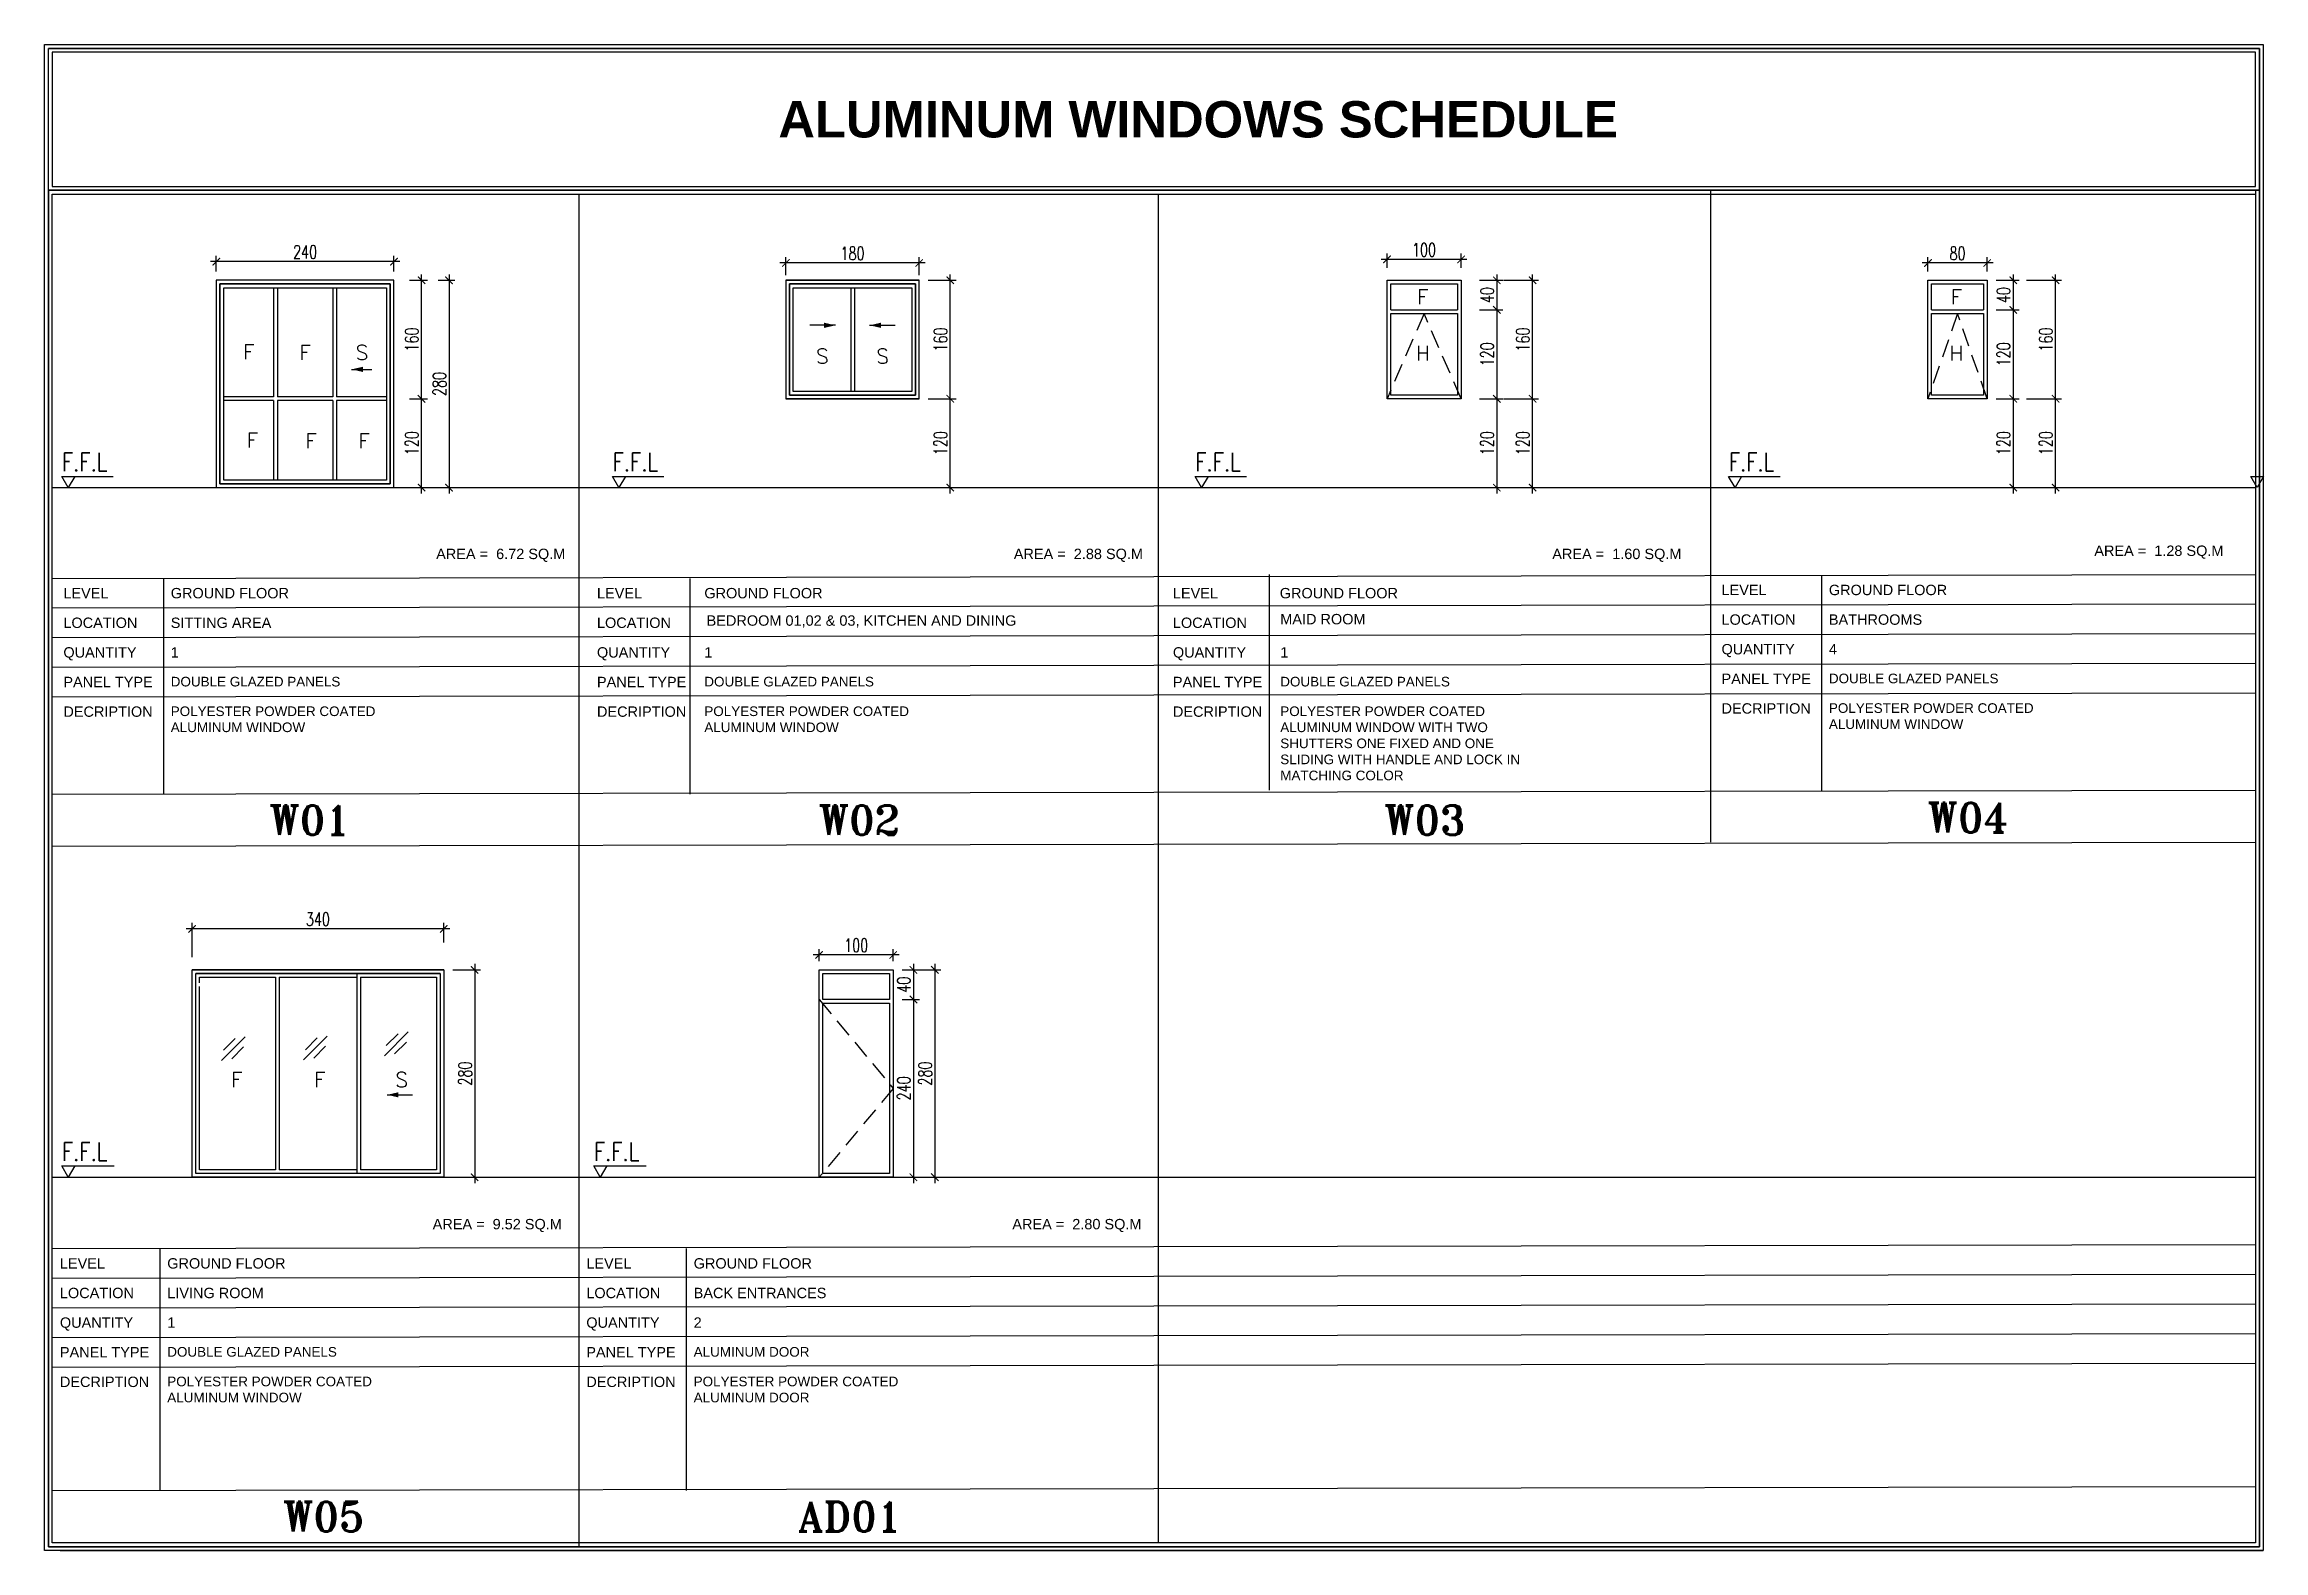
# Model space of a CAD drawing. Header units: centimetres. Extents: x -10126 to 3518, y -12053 to -9298.
# Drawn here: x -10126 to -7128, y -11332 to -9298 of the extents above; entities that cross this region are included whole.
import ezdxf
from ezdxf.enums import TextEntityAlignment as Align

# ---------------------------------------------------------------- set-up
doc = ezdxf.new("R2010")
doc.units = ezdxf.units.CM
doc.header["$LTSCALE"] = 100
doc.header["$MEASUREMENT"] = 0
doc.header["$PDMODE"] = 1
doc.linetypes.add('HIDDEN', pattern=[0.375, 0.25, -0.125])
for name, color, linetype in [('ARROW INDICATOR', 4, 'Continuous'), ('DIM IN', 1, 'Continuous'), ('HATCH', 8, 'Continuous'), ('KERBSTONE', 11, 'Continuous'), ('LEVEL', 2, 'Continuous'), ('SCHEDULE LINES-01', 2, 'Continuous'), ('SCHEDULE LINES-02', 8, 'Continuous'), ('SCHEDULE LINES-03', 3, 'Continuous'), ('TEXT', 3, 'Continuous'), ('TEXT 2', 7, 'Continuous'), ('WALL-01', 7, 'Continuous'), ('WALL-03', 2, 'Continuous'), ('WINDOW', 1, 'Continuous'), ('WINDOWS', 1, 'Continuous')]:
    doc.layers.add(name, color=color, linetype=linetype)
doc.layers.get('0').freeze()
doc.styles.add('$0$ROMANS', font='romans')
doc.styles.add('20', font='romans.shx', dxfattribs={"width": 0.7})
doc.styles.add('ART', font='arial.ttf')
doc.styles.add('ROMANT', font='romant', dxfattribs={"width": 0.75, "height": 12})
doc.styles.add('S2', font='ROMANS.shx', dxfattribs={"width": 0.85, "height": 7.5})
doc.styles.add('WMF-Arial0', font='arialbd.ttf')
doc.dimstyles.new('100', dxfattribs={"dimtxt": 18, "dimasz": 10, "dimexe": 8, "dimexo": 12, "dimgap": 4, "dimtad": 1, "dimdec": 0, "dimzin": 0, "dimdsep": 46, "dimtxsty": '20', "dimblk": 'ARCHTICK', "dimcen": 30, "dimdle": 8, "dimclrd": 1, "dimclre": 1, "dimclrt": 2, "dimadec": 0, "dimazin": 0, "dimtfac": 1, "dimtdec": 0, "dimtmove": 2, "dimatfit": 3, "dimldrblk": 'OBLIQUE', "dimfxl": 100, "dimtolj": 1, "dimtzin": 0, "dimarcsym": 0})

msp = doc.modelspace()

# ---------------------------------------------------------------- texts
at = {"layer": 'HATCH', "attachment_point": 1, "style": 'ART'}
for s, width, heights, insert, char_height in [('AREA =  6.72 SQ.M', 197.044, [0], (-9596.7, -9978.6, 0), 14), ('AREA =  2.88 SQ.M', 197.044, [0], (-8816.5, -9978.6, 0), 14), ('AREA =  1.60 SQ.M', 197.044, [0], (-8089.2, -9978.6), 14), ('AREA =  1.28 SQ.M', 197.044, [0], (-7357.1, -9974.3, 0), 14), ('LEVEL', 135, [0], (-10100.2, -10031.6, 0), 14), ('GROUND FLOOR', 336.827, [0], (-9955.2, -10031.6, 0), 14), ('LEVEL', 135, [0], (-9379.5, -10031.6, 0), 14), ('GROUND FLOOR', 336.827, [0], (-9234.5, -10031.6, 0), 14), ('LEVEL', 135, [0], (-8601.6, -10031.6), 14), ('GROUND FLOOR', 336.827, [0], (-8457.3, -10031.6, 0), 14), ('LEVEL', 135, [0], (-7860.6, -10027.3, 0), 14), ('GROUND FLOOR', 336.827, [0], (-7715.6, -10027.3, 0), 14), ('LOCATION', 135, [0], (-10100.2, -10071.6, 0), 14), ('SITTING AREA', 336.827, [0], (-9955.2, -10071.6, 0), 14), ('LOCATION', 135, [0], (-9379.5, -10071.6, 0), 14), ('BEDROOM 01,02 & 03, KITCHEN AND DINING ', 440.574, [0], (-9231.4, -10068.6, 0), 14), ('LOCATION', 135, [0], (-8601.6, -10071.6), 14), ('MAID ROOM', 336.827, [0], (-8456.6, -10066.7, 0), 14), ('LOCATION', 135, [0], (-7860.6, -10067.3, 0), 14), ('BATHROOMS', 336.827, [0], (-7715.6, -10067.3, 0), 14), ('QUANTITY', 135, [0], (-10100.2, -10111.6, 0), 14), ('1', 336.827, [0], (-9955.2, -10111.6, 0), 14), ('QUANTITY', 135, [0], (-9379.5, -10111.6, 0), 14), ('1', 336.827, [0], (-9234.5, -10111.6, 0), 14), ('QUANTITY', 135, [0], (-8601.6, -10111.6), 14), ('1', 336.827, [0], (-8456.6, -10111.6, 0), 14), ('QUANTITY', 135, [0], (-7860.6, -10107.3, 0), 14), ('4', 336.827, [0], (-7715.6, -10107.3, 0), 14), ('PANEL TYPE', 135, [0], (-10100.2, -10151.6, 0), 14), ('DOUBLE GLAZED PANELS', 336.827, [0], (-9955.2, -10151.6, 0), 13), ('PANEL TYPE', 135, [0], (-9379.5, -10151.6, 0), 14), ('DOUBLE GLAZED PANELS', 336.827, [0], (-9234.5, -10151.6, 0), 13), ('PANEL TYPE', 135, [0], (-8601.6, -10151.6, 0), 14), ('DOUBLE GLAZED PANELS', 336.827, [0], (-8456.6, -10151.6, 0), 13), ('PANEL TYPE', 135, [0], (-7860.6, -10147.3, 0), 14), ('DOUBLE GLAZED PANELS', 336.827, [0], (-7715.6, -10147.3, 0), 13), ('DECRIPTION', 135, [0], (-7860.6, -10187.3, 0), 14), ('POLYESTER POWDER COATED  ALUMINUM WINDOW', 336.827, [153.8], (-7715.6, -10187.3, 0), 13), ('DECRIPTION', 135, [0], (-10100.2, -10191.6, 0), 14), ('POLYESTER POWDER COATED  ALUMINUM WINDOW', 336.827, [153.8], (-9955.2, -10191.6, 0), 13), ('DECRIPTION', 135, [0], (-9379.5, -10191.6, 0), 14), ('POLYESTER POWDER COATED  ALUMINUM WINDOW', 336.827, [153.8], (-9234.5, -10191.6, 0), 13), ('DECRIPTION', 135, [0], (-8601.6, -10191.6, 0), 14), ('POLYESTER POWDER COATED ALUMINUM WINDOW WITH TWO SHUTTERS ONE FIXED AND ONE SLIDING WITH HANDLE AND LOCK IN MATCHING COLOR', 336.827, [153.8], (-8456.6, -10191.6, 0), 13), ('AREA =  9.52 SQ.M', 197.044, [0], (-9601.4, -10883.7, 0), 14), ('AREA =  2.80 SQ.M', 197.044, [0], (-8818.5, -10883.7, 0), 14), ('LEVEL', 135, [0], (-10104.9, -10936.7, 0), 14), ('GROUND FLOOR', 336.827, [0], (-9959.9, -10936.7, 0), 14), ('LEVEL', 135, [0], (-9393.9, -10936.7, 0), 14), ('GROUND FLOOR', 336.827, [0], (-9248.9, -10936.7, 0), 14), ('LOCATION', 135, [0], (-10104.9, -10976.7, 0), 14), ('LIVING ROOM', 336.827, [0], (-9959.9, -10976.7, 0), 14), ('LOCATION', 135, [0], (-9393.9, -10976.7, 0), 14), ('BACK ENTRANCES', 336.827, [0], (-9248.9, -10976.7, 0), 14), ('QUANTITY', 135, [0], (-10104.9, -11016.7, 0), 14), ('1', 336.827, [0], (-9959.9, -11016.7, 0), 14), ('QUANTITY', 135, [0], (-9393.9, -11016.7, 0), 14), ('2', 336.827, [0], (-9248.9, -11016.7, 0), 14), ('PANEL TYPE', 135, [0], (-10104.9, -11056.7, 0), 14), ('DOUBLE GLAZED PANELS', 336.827, [0], (-9959.9, -11056.7, 0), 13), ('PANEL TYPE', 135, [0], (-9393.9, -11056.7, 0), 14), ('ALUMINUM DOOR ', 336.827, [0], (-9248.9, -11056.7, 0), 13), ('DECRIPTION', 135, [0], (-10104.9, -11096.7, 0), 14), ('POLYESTER POWDER COATED  ALUMINUM WINDOW', 336.827, [153.8], (-9959.9, -11096.7, 0), 13), ('DECRIPTION', 135, [0], (-9393.9, -11096.7, 0), 14), ('POLYESTER POWDER COATED  ALUMINUM DOOR', 336.827, [153.8], (-9248.9, -11096.7, 0), 13)]:
    msp.add_mtext_dynamic_manual_height_columns(s, width=width, gutter_width=100, heights=heights, dxfattribs=dict(at, insert=insert, char_height=char_height))
at = {"layer": 'LEVEL', "style": 'S2', "width": 0.8}
for p in [(-10102.1, -9873.8, 0), (-10102.1, -9873.8, 0), (-9358.3, -9873.8, 0), (-9358.3, -9873.8, 0), (-8571.3, -9873.8, 0), (-8571.3, -9873.8, 0), (-7850.7, -9873.8, 0), (-7850.7, -9873.8, 0), (-10102.1, -10805.1, 0), (-10102.1, -10805.1, 0), (-9383.6, -10805.1, 0), (-9383.6, -10805.1, 0)]:
    msp.add_text('F.F.L', height=24.5, dxfattribs=at).set_placement(p)
at = {"layer": 'TEXT', "linetype": 'Continuous', "style": 'WMF-Arial0'}
msp.add_text('ALUMINUM WINDOWS SCHEDULE', height=49.035, dxfattribs=at).set_placement((-8567.6, -9398.7, 0), align=Align.MIDDLE)
at = {"layer": 'TEXT', "extrusion": (-5.07189e-09, -4.35259e-09, 1), "char_height": 20, "width": 20, "attachment_point": 2, "text_direction": (1, 0, 0), "style": '$0$ROMANS'}
for s, insert in [('F', (-8264.1, -9628.5, 0)), ('H', (-8264.1, -9704.5, 0))]:
    msp.add_mtext(s, dxfattribs=dict(at, insert=insert))
at = {"layer": 'TEXT', "extrusion": (5.07189e-09, -4.35259e-09, 1), "char_height": 20, "width": 20, "attachment_point": 2, "text_direction": (1, 0, 0), "style": '$0$ROMANS'}
for s, insert in [('F', (-9866, -10685.6, 0)), ('F', (-9753.9, -10685.6, 0)), ('S', (-9643.4, -10685.6, 0))]:
    msp.add_mtext(s, dxfattribs=dict(at, insert=insert))
at = {"layer": 'TEXT 2', "color": 7, "style": 'ROMANT'}
for s, p in [('W01', (-9767.2, -10345.2, 0)), ('W02', (-9025.2, -10345.2, 0)), ('W03', (-8261.5, -10345.2, 0)), ('W04', (-7527.6, -10341.9, 0)), ('W05', (-9748.7, -11285.7, 0)), ('AD01', (-9037.7, -11285.7, 0))]:
    msp.add_text(s, height=40, dxfattribs=at).set_placement(p, align=Align.MIDDLE)

# ---------------------------------------------------------------- blocks, each defined once
blk = doc.blocks.new('A$C1f89f3c6')
at = {"layer": 'ARROW INDICATOR'}
blk.add_lwpolyline([(0, -1.9, 7, 0, 0), (0, -17.2, 0, 0, 0)], format="xyseb", dxfattribs=at)
blk.add_lwpolyline([(0, -17.2), (0, 17.2)], dxfattribs=at)
blk.add_lwpolyline([(0, -17.2), (0, 17.2)], dxfattribs=at)
blk = doc.blocks.new('A$C126772d2')
at = {"layer": 'WALL-03', "linetype": 'ByBlock'}
for p, q in [((-418.6, 280, 0), (-238.6, 280, 0)), ((-238.6, 120), (-418.6, 120))]:
    blk.add_line(p, q, dxfattribs=at)
at = {"layer": 'WINDOWS', "linetype": 'ByBlock', "elevation": 0}
for points in [[(-418.6, 120), (-238.6, 120), (-238.6, 280), (-418.6, 280)], [(-413.6, 125), (-243.6, 125), (-243.6, 275), (-413.6, 275)], [(-413.6, 275), (-243.6, 275), (-243.6, 125), (-413.6, 125)], [(-408.6, 270), (-248.6, 270), (-248.6, 130), (-408.6, 130)]]:
    blk.add_lwpolyline(points, close=True, dxfattribs=at)
for points in [[(-331.1, 270), (-331.1, 130)], [(-326.1, 270), (-326.1, 130)]]:
    blk.add_lwpolyline(points, dxfattribs=at)
at = {"layer": 'WALL-01', "color": 3, "xscale": -1.000000000000001, "rotation": 90}
blk.add_blockref('A$C1f89f3c6', (-368.9, 219.2, 0), dxfattribs=at)
at = {"layer": 'WALL-01', "color": 3, "rotation": 270}
blk.add_blockref('A$C1f89f3c6', (-288.3, 219.2, 0), dxfattribs=at)
at = {"layer": 'TEXT', "extrusion": (-5.07189e-09, -4.35259e-09, 1), "char_height": 20, "width": 20, "attachment_point": 2, "text_direction": (1, 0, 0), "style": '$0$ROMANS'}
for insert in [(-369.3, 187.4, 0), (-288.1, 187.4, 0)]:
    blk.add_mtext('S', dxfattribs=dict(at, insert=insert))
blk = doc.blocks.new('_ARCHTICK')
at = {"color": 0, "linetype": 'ByBlock', "const_width": 0.15}
blk.add_lwpolyline([(-0.5, -0.5), (0.5, 0.5)], dxfattribs=at)
blk = doc.blocks.new('*D58')
at = {"layer": 'Defpoints', "color": 0, "transparency": 16777216}
for p in [(-8944.3, -9776.1, 0), (-8902.3, -9776.1), (-8945.6, -9896.1, 0)]:
    blk.add_point(p, dxfattribs=at)
at = {"layer": 'DIM IN', "color": 1, "lineweight": -2, "transparency": 16777216}
for p, q in [((-8902.3, -9904.1), (-8902.3, -9768.1)), ((-8932.3, -9776.1), (-8894.3, -9776.1)), ((-8933.6, -9896.1), (-8894.3, -9896.1))]:
    blk.add_line(p, q, dxfattribs=at)
at = {"layer": 'DIM IN', "color": 1, "lineweight": -2, "transparency": 16777216, "xscale": 10, "yscale": 10, "zscale": 10}
for p, rotation in [((-8902.3, -9776.1), 90), ((-8902.3, -9896.1), 270)]:
    blk.add_blockref('_ARCHTICK', p, dxfattribs=dict(at, rotation=rotation))
at = {"layer": 'DIM IN', "color": 2, "transparency": 16777216, "insert": (-8915.3, -9836.1), "char_height": 18, "attachment_point": 5, "rotation": 90, "style": '20'}
blk.add_mtext('\\A1;120', dxfattribs=at)
blk = doc.blocks.new('_Oblique')
at = {"color": 0, "linetype": 'ByBlock', "lineweight": -2}
blk.add_line((-0.5, -0.5), (0.5, 0.5), dxfattribs=at)
blk = doc.blocks.new('*D59')
at = {"layer": 'Defpoints', "color": 0, "transparency": 16777216}
for p in [(-8944.3, -9616.1), (-8902.3, -9616.1), (-8944.3, -9776.1, 0)]:
    blk.add_point(p, dxfattribs=at)
at = {"layer": 'DIM IN', "color": 1, "lineweight": -2, "transparency": 16777216}
for p, q in [((-8932.3, -9616.1), (-8894.3, -9616.1)), ((-8902.3, -9784.1), (-8902.3, -9608.1)), ((-8932.3, -9776.1), (-8894.3, -9776.1))]:
    blk.add_line(p, q, dxfattribs=at)
at = {"layer": 'DIM IN', "color": 1, "lineweight": -2, "transparency": 16777216, "xscale": 10, "yscale": 10, "zscale": 10}
for p, rotation in [((-8902.3, -9616.1), 90), ((-8902.3, -9776.1), 270)]:
    blk.add_blockref('_ARCHTICK', p, dxfattribs=dict(at, rotation=rotation))
at = {"layer": 'DIM IN', "color": 2, "transparency": 16777216, "insert": (-8915.3, -9696.1), "char_height": 18, "attachment_point": 5, "rotation": 90, "style": '20'}
blk.add_mtext('\\A1;160', dxfattribs=at)
blk = doc.blocks.new('W01')
at = {"layer": 'ARROW INDICATOR', "elevation": 0}
blk.add_lwpolyline([(-887.7, -670.6, 7, 0, 0), (-902.9, -670.6, 0, 0, 0)], format="xyseb", dxfattribs=at)
blk.add_lwpolyline([(-902.9, -670.6), (-875.6, -670.6)], dxfattribs=at)
at = {"layer": 'WINDOWS', "linetype": 'ByBlock'}
for p, q in [((-1008.2, -560.3, 0), (-1008.2, -707.8, 0)), ((-1003.2, -560.3, 0), (-1003.2, -707.8, 0)), ((-928.2, -560.3, 0), (-928.2, -707.8, 0)), ((-923.2, -560.3, 0), (-923.2, -707.8, 0)), ((-1008.2, -712.8, 0), (-1008.2, -820.3, 0)), ((-1003.2, -712.8, 0), (-1003.2, -820.3, 0)), ((-928.2, -712.8, 0), (-928.2, -820.3, 0)), ((-923.2, -712.8, 0), (-923.2, -820.3, 0))]:
    blk.add_line(p, q, dxfattribs=at)
at = {"layer": 'WINDOWS'}
for p, q in [((-1008.2, -707.8, 0), (-1075.7, -707.8, 0)), ((-1008.2, -712.8, 0), (-1075.7, -712.8, 0)), ((-928.2, -707.8, 0), (-1003.2, -707.8, 0)), ((-928.2, -712.8, 0), (-1003.2, -712.8, 0)), ((-855.7, -707.8, 0), (-923.2, -707.8, 0)), ((-855.7, -712.8, 0), (-923.2, -712.8, 0))]:
    blk.add_line(p, q, dxfattribs=at)
at = {"layer": 'WINDOWS', "linetype": 'ByBlock', "elevation": 0}
for points in [[(-1085.7, -830.3), (-845.7, -830.3), (-845.7, -550.3), (-1085.7, -550.3)], [(-1080.7, -825.3), (-850.7, -825.3), (-850.7, -555.3), (-1080.7, -555.3)], [(-1080.7, -555.3), (-850.7, -555.3), (-850.7, -825.3), (-1080.7, -825.3)], [(-1075.7, -560.3), (-855.7, -560.3), (-855.7, -820.3), (-1075.7, -820.3)]]:
    blk.add_lwpolyline(points, close=True, dxfattribs=at)
at = {"layer": 'TEXT', "extrusion": (-5.07189e-09, -4.35259e-09, 1), "char_height": 20, "width": 20, "attachment_point": 2, "text_direction": (1, 0, 0), "style": '$0$ROMANS'}
for s, insert in [('F', (-1041.8, -636.9, 0)), ('F', (-965.7, -637.9, 0)), ('S', (-888.8, -637.9, 0)), ('F', (-1036.9, -756.3, 0)), ('F', (-957.8, -757.2, 0)), ('F', (-886.2, -757.2, 0))]:
    blk.add_mtext(s, dxfattribs=dict(at, insert=insert))
blk = doc.blocks.new('*D61')
at = {"layer": 'Defpoints', "color": 0, "transparency": 16777216}
for p in [(-9124.3, -9592.7), (-9124.3, -9621.1, 0), (-8944.3, -9621.1, 0)]:
    blk.add_point(p, dxfattribs=at)
at = {"layer": 'DIM IN', "color": 1, "lineweight": -2, "transparency": 16777216}
for p, q in [((-9124.3, -9609.1), (-9124.3, -9584.7)), ((-8944.3, -9609.1), (-8944.3, -9584.7)), ((-8936.3, -9592.7), (-9132.3, -9592.7))]:
    blk.add_line(p, q, dxfattribs=at)
at = {"layer": 'DIM IN', "color": 1, "lineweight": -2, "transparency": 16777216, "xscale": 10, "yscale": 10, "zscale": 10, "rotation": 180}
blk.add_blockref('_ARCHTICK', (-9124.3, -9592.7), dxfattribs=at)
at = {"layer": 'DIM IN', "color": 1, "lineweight": -2, "transparency": 16777216, "xscale": 10, "yscale": 10, "zscale": 10}
blk.add_blockref('_ARCHTICK', (-8944.3, -9592.7), dxfattribs=at)
at = {"layer": 'DIM IN', "color": 2, "transparency": 16777216, "insert": (-9034.3, -9579.7), "char_height": 18, "attachment_point": 5, "style": '20'}
blk.add_mtext('\\A1;180', dxfattribs=at)
blk = doc.blocks.new('*D62')
at = {"layer": 'Defpoints', "color": 0, "transparency": 16777216}
for p in [(-9893.7, -9590.9), (-9893.7, -9616.1), (-9653.7, -9616.1)]:
    blk.add_point(p, dxfattribs=at)
at = {"layer": 'DIM IN', "color": 1, "lineweight": -2, "transparency": 16777216}
for p, q in [((-9645.7, -9590.9), (-9901.7, -9590.9)), ((-9893.7, -9604.1), (-9893.7, -9582.9)), ((-9653.7, -9604.1), (-9653.7, -9582.9))]:
    blk.add_line(p, q, dxfattribs=at)
at = {"layer": 'DIM IN', "color": 1, "lineweight": -2, "transparency": 16777216, "xscale": 10, "yscale": 10, "zscale": 10, "rotation": 180}
blk.add_blockref('_ARCHTICK', (-9893.7, -9590.9), dxfattribs=at)
at = {"layer": 'DIM IN', "color": 1, "lineweight": -2, "transparency": 16777216, "xscale": 10, "yscale": 10, "zscale": 10}
blk.add_blockref('_ARCHTICK', (-9653.7, -9590.9), dxfattribs=at)
at = {"layer": 'DIM IN', "color": 2, "transparency": 16777216, "insert": (-9773.7, -9577.9), "char_height": 18, "attachment_point": 5, "style": '20'}
blk.add_mtext('\\A1;240', dxfattribs=at)
blk = doc.blocks.new('*D63')
at = {"layer": 'Defpoints', "color": 0, "transparency": 16777216}
for p in [(-9606, -9616.1), (-9606, -9896.1, 0), (-9579.3, -9896.1)]:
    blk.add_point(p, dxfattribs=at)
at = {"layer": 'DIM IN', "color": 1, "lineweight": -2, "transparency": 16777216}
for p, q in [((-9594, -9616.1), (-9571.3, -9616.1)), ((-9579.3, -9608.1), (-9579.3, -9904.1)), ((-9594, -9896.1), (-9571.3, -9896.1))]:
    blk.add_line(p, q, dxfattribs=at)
at = {"layer": 'DIM IN', "color": 1, "lineweight": -2, "transparency": 16777216, "xscale": 10, "yscale": 10, "zscale": 10}
for p, rotation in [((-9579.3, -9616.1), 90), ((-9579.3, -9896.1), 270)]:
    blk.add_blockref('_ARCHTICK', p, dxfattribs=dict(at, rotation=rotation))
at = {"layer": 'DIM IN', "color": 2, "transparency": 16777216, "insert": (-9592.3, -9756.1), "char_height": 18, "attachment_point": 5, "rotation": 90, "style": '20'}
blk.add_mtext('\\A1;280', dxfattribs=at)
blk = doc.blocks.new('*D66')
at = {"layer": 'Defpoints', "color": 0, "transparency": 16777216}
for p in [(-8167.1, -9776.1, 0), (-8115.8, -9776.1), (-8157.9, -9896.1)]:
    blk.add_point(p, dxfattribs=at)
at = {"layer": 'DIM IN', "color": 1, "lineweight": -2, "transparency": 16777216}
for p, q in [((-8115.8, -9904.1), (-8115.8, -9768.1)), ((-8155.1, -9776.1), (-8107.8, -9776.1)), ((-8145.9, -9896.1), (-8107.8, -9896.1))]:
    blk.add_line(p, q, dxfattribs=at)
at = {"layer": 'DIM IN', "color": 1, "lineweight": -2, "transparency": 16777216, "xscale": 10, "yscale": 10, "zscale": 10}
for p, rotation in [((-8115.8, -9776.1), 90), ((-8115.8, -9896.1), 270)]:
    blk.add_blockref('_ARCHTICK', p, dxfattribs=dict(at, rotation=rotation))
at = {"layer": 'DIM IN', "color": 2, "transparency": 16777216, "insert": (-8128.8, -9836.1), "char_height": 18, "attachment_point": 5, "rotation": 90, "style": '20'}
blk.add_mtext('\\A1;120', dxfattribs=at)
blk = doc.blocks.new('*D67')
at = {"layer": 'Defpoints', "color": 0, "transparency": 16777216}
for p in [(-8167.1, -9616.1), (-8115.8, -9616.1), (-8167.1, -9776.1, 0)]:
    blk.add_point(p, dxfattribs=at)
at = {"layer": 'DIM IN', "color": 1, "lineweight": -2, "transparency": 16777216}
for p, q in [((-8155.1, -9616.1), (-8107.8, -9616.1)), ((-8115.8, -9784.1), (-8115.8, -9608.1)), ((-8155.1, -9776.1), (-8107.8, -9776.1))]:
    blk.add_line(p, q, dxfattribs=at)
at = {"layer": 'DIM IN', "color": 1, "lineweight": -2, "transparency": 16777216, "xscale": 10, "yscale": 10, "zscale": 10}
for p, rotation in [((-8115.8, -9616.1), 90), ((-8115.8, -9776.1), 270)]:
    blk.add_blockref('_ARCHTICK', p, dxfattribs=dict(at, rotation=rotation))
at = {"layer": 'DIM IN', "color": 2, "transparency": 16777216, "insert": (-8128.8, -9696.1), "char_height": 18, "attachment_point": 5, "rotation": 90, "style": '20'}
blk.add_mtext('\\A1;160', dxfattribs=at)
blk = doc.blocks.new('*D68')
at = {"layer": 'Defpoints', "color": 0, "transparency": 16777216}
for p in [(-8312.4, -9587.9), (-8312.4, -9611.3, 0), (-8212.4, -9611.3)]:
    blk.add_point(p, dxfattribs=at)
at = {"layer": 'DIM IN', "color": 1, "lineweight": -2, "transparency": 16777216}
for p, q in [((-8204.4, -9587.9), (-8320.4, -9587.9)), ((-8312.4, -9599.3), (-8312.4, -9579.9)), ((-8212.4, -9599.3), (-8212.4, -9579.9))]:
    blk.add_line(p, q, dxfattribs=at)
at = {"layer": 'DIM IN', "color": 1, "lineweight": -2, "transparency": 16777216, "xscale": 10, "yscale": 10, "zscale": 10, "rotation": 180}
blk.add_blockref('_ARCHTICK', (-8312.4, -9587.9), dxfattribs=at)
at = {"layer": 'DIM IN', "color": 1, "lineweight": -2, "transparency": 16777216, "xscale": 10, "yscale": 10, "zscale": 10}
blk.add_blockref('_ARCHTICK', (-8212.4, -9587.9), dxfattribs=at)
at = {"layer": 'DIM IN', "color": 2, "transparency": 16777216, "insert": (-8262.4, -9574.9), "char_height": 18, "attachment_point": 5, "style": '20'}
blk.add_mtext('\\A1;100', dxfattribs=at)
blk = doc.blocks.new('A$C5cec47ba')
at = {"layer": 'WINDOWS'}
for p, q in [((235, 85), (235, 15)), ((240, 85), (240, 15))]:
    blk.add_line(p, q, dxfattribs=at)
at = {"layer": 'WINDOWS', "color": 8, "linetype": 'HIDDEN'}
blk.add_lwpolyline([(120, 10), (235, 50), (120, 90)], dxfattribs=at)
at = {"layer": 'WINDOWS'}
blk.add_lwpolyline([(280, 90), (280, 10), (120, 10), (120, 90)], close=True, dxfattribs=at)
for points in [[(235, 15), (125, 15), (125, 85), (235, 85)], [(240, 85), (275, 85), (275, 15), (240, 15)]]:
    blk.add_lwpolyline(points, dxfattribs=at)
at = {"layer": 'TEXT', "extrusion": (-4.35259e-09, 5.07189e-09, 1), "char_height": 20, "width": 20, "attachment_point": 2, "text_direction": (0, -1, 0), "style": '$0$ROMANS'}
for s, insert in [('H', (191.6, 51.7, 0)), ('F', (267.6, 51.7, 0))]:
    blk.add_mtext(s, dxfattribs=dict(at, insert=insert))
blk = doc.blocks.new('*D69')
at = {"layer": 'Defpoints', "color": 0, "transparency": 16777216}
for p in [(-7460.7, -9776.1, 0), (-7409.4, -9776.1), (-7451.5, -9896.1)]:
    blk.add_point(p, dxfattribs=at)
at = {"layer": 'DIM IN', "color": 1, "lineweight": -2, "transparency": 16777216}
for p, q in [((-7409.4, -9904.1), (-7409.4, -9768.1)), ((-7448.7, -9776.1), (-7401.4, -9776.1)), ((-7439.5, -9896.1), (-7401.4, -9896.1))]:
    blk.add_line(p, q, dxfattribs=at)
at = {"layer": 'DIM IN', "color": 1, "lineweight": -2, "transparency": 16777216, "xscale": 10, "yscale": 10, "zscale": 10}
for p, rotation in [((-7409.4, -9776.1), 90), ((-7409.4, -9896.1), 270)]:
    blk.add_blockref('_ARCHTICK', p, dxfattribs=dict(at, rotation=rotation))
at = {"layer": 'DIM IN', "color": 2, "transparency": 16777216, "insert": (-7422.4, -9836.1), "char_height": 18, "attachment_point": 5, "rotation": 90, "style": '20'}
blk.add_mtext('\\A1;120', dxfattribs=at)
blk = doc.blocks.new('*D70')
at = {"layer": 'Defpoints', "color": 0, "transparency": 16777216}
for p in [(-7460.7, -9616.1), (-7409.4, -9616.1), (-7460.7, -9776.1, 0)]:
    blk.add_point(p, dxfattribs=at)
at = {"layer": 'DIM IN', "color": 1, "lineweight": -2, "transparency": 16777216}
for p, q in [((-7448.7, -9616.1), (-7401.4, -9616.1)), ((-7409.4, -9784.1), (-7409.4, -9608.1)), ((-7448.7, -9776.1), (-7401.4, -9776.1))]:
    blk.add_line(p, q, dxfattribs=at)
at = {"layer": 'DIM IN', "color": 1, "lineweight": -2, "transparency": 16777216, "xscale": 10, "yscale": 10, "zscale": 10}
for p, rotation in [((-7409.4, -9616.1), 90), ((-7409.4, -9776.1), 270)]:
    blk.add_blockref('_ARCHTICK', p, dxfattribs=dict(at, rotation=rotation))
at = {"layer": 'DIM IN', "color": 2, "transparency": 16777216, "insert": (-7422.4, -9696.1), "char_height": 18, "attachment_point": 5, "rotation": 90, "style": '20'}
blk.add_mtext('\\A1;160', dxfattribs=at)
blk = doc.blocks.new('*D71')
at = {"layer": 'Defpoints', "color": 0, "transparency": 16777216}
for p in [(-7581.8, -9592.7), (-7581.8, -9616.1, 0), (-7501.8, -9616.1)]:
    blk.add_point(p, dxfattribs=at)
at = {"layer": 'DIM IN', "color": 1, "lineweight": -2, "transparency": 16777216}
for p, q in [((-7581.8, -9604.1), (-7581.8, -9584.7)), ((-7501.8, -9604.1), (-7501.8, -9584.7)), ((-7493.8, -9592.7), (-7589.8, -9592.7))]:
    blk.add_line(p, q, dxfattribs=at)
at = {"layer": 'DIM IN', "color": 1, "lineweight": -2, "transparency": 16777216, "xscale": 10, "yscale": 10, "zscale": 10, "rotation": 180}
blk.add_blockref('_ARCHTICK', (-7581.8, -9592.7), dxfattribs=at)
at = {"layer": 'DIM IN', "color": 1, "lineweight": -2, "transparency": 16777216, "xscale": 10, "yscale": 10, "zscale": 10}
blk.add_blockref('_ARCHTICK', (-7501.8, -9592.7), dxfattribs=at)
at = {"layer": 'DIM IN', "color": 2, "transparency": 16777216, "insert": (-7541.8, -9579.7), "char_height": 18, "attachment_point": 5, "style": '20'}
blk.add_mtext('\\A1;80', dxfattribs=at)
blk = doc.blocks.new('W05')
at = {"layer": 'WINDOW'}
for p, q in [((-2352.9, 243.3, 0), (-2692.9, 243.3, 0)), ((-2580.4, 233.3, 0), (-2580.4, -26.7)), ((-2575.4, 233.3, 0), (-2575.4, -26.7)), ((-2470.4, 238.3, 0), (-2470.4, -31.7)), ((-2465.4, 233.3, 0), (-2465.4, -26.7))]:
    blk.add_line(p, q, dxfattribs=at)
at = {"layer": 'WINDOW', "color": 8}
for p, q in [((-2653, 121), (-2621, 153.1)), ((-2634.6, 150.7), (-2650.6, 134.7)), ((-2542.2, 121.8), (-2510.2, 153.9)), ((-2523.8, 151.5), (-2539.8, 135.5)), ((-2433, 127.4), (-2401, 159.5)), ((-2414.6, 157.1), (-2430.6, 141)), ((-2639.4, 123.4), (-2623.4, 139.5)), ((-2528.6, 124.2), (-2512.6, 140.3)), ((-2419.4, 129.8), (-2403.4, 145.8))]:
    blk.add_line(p, q, dxfattribs=at)
at = {"layer": 'WINDOW'}
for points in [[(-2692.9, 243.3), (-2352.9, 243.3), (-2352.9, -36.7), (-2692.9, -36.7)], [(-2687.9, 238.3), (-2357.9, 238.3), (-2357.9, -31.7), (-2687.9, -31.7)]]:
    blk.add_lwpolyline(points, close=True, dxfattribs=at)
at = {"layer": 'WINDOW', "elevation": 0}
for points in [[(-2682.9, 225.8), (-2682.9, 233.3), (-2580.4, 233.3)], [(-2575.4, 233.3), (-2470.4, 233.3)], [(-2465.4, 233.3), (-2362.9, 233.3), (-2362.9, 220.8)]]:
    blk.add_lwpolyline(points, dxfattribs=at)
at = {"layer": 'WINDOW'}
for points in [[(-2580.4, -26.7), (-2682.9, -26.7), (-2682.9, 220.8)], [(-2362.9, 220.8), (-2362.9, -26.7), (-2465.4, -26.7)], [(-2470.4, -26.7), (-2575.4, -26.7)]]:
    blk.add_lwpolyline(points, dxfattribs=at)
at = {"layer": 'WINDOWS'}
blk.add_line((-2357.9, 238.3, 0), (-2687.9, 238.3, 0), dxfattribs=at)
at = {"layer": 'WALL-01', "color": 3, "xscale": -1.000000000000002, "rotation": 270}
blk.add_blockref('A$C1f89f3c6', (-2412.2, 74.6), dxfattribs=at)
blk = doc.blocks.new('*D73')
at = {"layer": 'Defpoints', "color": 0, "transparency": 16777216}
for p in [(-9586.4, -10547.4, 0), (-9586.4, -10827.4, 0), (-9544.7, -10827.4)]:
    blk.add_point(p, dxfattribs=at)
at = {"layer": 'DIM IN', "color": 1, "lineweight": -2, "transparency": 16777216}
for p, q in [((-9574.4, -10547.4), (-9536.7, -10547.4)), ((-9544.7, -10539.4), (-9544.7, -10835.4)), ((-9574.4, -10827.4), (-9536.7, -10827.4))]:
    blk.add_line(p, q, dxfattribs=at)
at = {"layer": 'DIM IN', "color": 1, "lineweight": -2, "transparency": 16777216, "xscale": 10, "yscale": 10, "zscale": 10}
for p, rotation in [((-9544.7, -10547.4), 90), ((-9544.7, -10827.4), 270)]:
    blk.add_blockref('_ARCHTICK', p, dxfattribs=dict(at, rotation=rotation))
at = {"layer": 'DIM IN', "color": 2, "transparency": 16777216, "insert": (-9557.7, -10687.4), "char_height": 18, "attachment_point": 5, "rotation": 90, "style": '20'}
blk.add_mtext('\\A1;280', dxfattribs=at)
blk = doc.blocks.new('*D74')
at = {"layer": 'Defpoints', "color": 0, "transparency": 16777216}
for p in [(-9926.4, -10492), (-9926.4, -10542.3, 0), (-9586.4, -10522.3)]:
    blk.add_point(p, dxfattribs=at)
at = {"layer": 'DIM IN', "color": 1, "lineweight": -2, "transparency": 16777216}
for p, q in [((-9926.4, -10530.3), (-9926.4, -10484)), ((-9586.4, -10510.3), (-9586.4, -10484)), ((-9578.4, -10492), (-9934.4, -10492))]:
    blk.add_line(p, q, dxfattribs=at)
at = {"layer": 'DIM IN', "color": 1, "lineweight": -2, "transparency": 16777216, "xscale": 10, "yscale": 10, "zscale": 10, "rotation": 180}
blk.add_blockref('_ARCHTICK', (-9926.4, -10492), dxfattribs=at)
at = {"layer": 'DIM IN', "color": 1, "lineweight": -2, "transparency": 16777216, "xscale": 10, "yscale": 10, "zscale": 10}
blk.add_blockref('_ARCHTICK', (-9586.4, -10492), dxfattribs=at)
at = {"layer": 'DIM IN', "color": 2, "transparency": 16777216, "insert": (-9756.4, -10479), "char_height": 18, "attachment_point": 5, "style": '20'}
blk.add_mtext('\\A1;340', dxfattribs=at)
blk = doc.blocks.new('*D75')
at = {"layer": 'Defpoints', "color": 0, "transparency": 16777216}
for p in [(-7501.8, -9616.1), (-7501.8, -9656.1), (-7466.6, -9656.1)]:
    blk.add_point(p, dxfattribs=at)
at = {"layer": 'DIM IN', "color": 1, "lineweight": -2, "transparency": 16777216}
for p, q in [((-7489.8, -9616.1), (-7458.6, -9616.1)), ((-7466.6, -9608.1), (-7466.6, -9664.1)), ((-7489.8, -9656.1), (-7458.6, -9656.1))]:
    blk.add_line(p, q, dxfattribs=at)
at = {"layer": 'DIM IN', "color": 1, "lineweight": -2, "transparency": 16777216, "xscale": 10, "yscale": 10, "zscale": 10}
for p, rotation in [((-7466.6, -9616.1), 90), ((-7466.6, -9656.1), 270)]:
    blk.add_blockref('_ARCHTICK', p, dxfattribs=dict(at, rotation=rotation))
at = {"layer": 'DIM IN', "color": 2, "transparency": 16777216, "insert": (-7479.6, -9636.1), "char_height": 18, "attachment_point": 5, "rotation": 90, "style": '20'}
blk.add_mtext('\\A1;40', dxfattribs=at)
blk = doc.blocks.new('*D76')
at = {"layer": 'Defpoints', "color": 0, "transparency": 16777216}
for p in [(-7501.8, -9656.1), (-7501.8, -9776.1), (-7466.6, -9776.1)]:
    blk.add_point(p, dxfattribs=at)
at = {"layer": 'DIM IN', "color": 1, "lineweight": -2, "transparency": 16777216}
for p, q in [((-7466.6, -9648.1), (-7466.6, -9784.1)), ((-7489.8, -9656.1), (-7458.6, -9656.1)), ((-7489.8, -9776.1), (-7458.6, -9776.1))]:
    blk.add_line(p, q, dxfattribs=at)
at = {"layer": 'DIM IN', "color": 1, "lineweight": -2, "transparency": 16777216, "xscale": 10, "yscale": 10, "zscale": 10}
for p, rotation in [((-7466.6, -9656.1), 90), ((-7466.6, -9776.1), 270)]:
    blk.add_blockref('_ARCHTICK', p, dxfattribs=dict(at, rotation=rotation))
at = {"layer": 'DIM IN', "color": 2, "transparency": 16777216, "insert": (-7479.6, -9716.1), "char_height": 18, "attachment_point": 5, "rotation": 90, "style": '20'}
blk.add_mtext('\\A1;120', dxfattribs=at)
blk = doc.blocks.new('*D77')
at = {"layer": 'Defpoints', "color": 0, "transparency": 16777216}
for p in [(-7501.8, -9776.1), (-7466.6, -9896.1, 0), (-7466.6, -9896.1)]:
    blk.add_point(p, dxfattribs=at)
at = {"layer": 'DIM IN', "color": 1, "lineweight": -2, "transparency": 16777216}
for p, q in [((-7466.6, -9768.1), (-7466.6, -9904.1)), ((-7489.8, -9776.1), (-7458.6, -9776.1)), ((-7478.6, -9896.1), (-7474.6, -9896.1))]:
    blk.add_line(p, q, dxfattribs=at)
at = {"layer": 'DIM IN', "color": 1, "lineweight": -2, "transparency": 16777216, "xscale": 10, "yscale": 10, "zscale": 10}
for p, rotation in [((-7466.6, -9776.1), 90), ((-7466.6, -9896.1), 270)]:
    blk.add_blockref('_ARCHTICK', p, dxfattribs=dict(at, rotation=rotation))
at = {"layer": 'DIM IN', "color": 2, "transparency": 16777216, "insert": (-7479.6, -9836.1), "char_height": 18, "attachment_point": 5, "rotation": 90, "style": '20'}
blk.add_mtext('\\A1;120', dxfattribs=at)
blk = doc.blocks.new('*D78')
at = {"layer": 'Defpoints', "color": 0, "transparency": 16777216}
for p in [(-8199.3, -9616.1), (-8199.3, -9656.1), (-8164.1, -9656.1)]:
    blk.add_point(p, dxfattribs=at)
at = {"layer": 'DIM IN', "color": 1, "lineweight": -2, "transparency": 16777216}
for p, q in [((-8187.3, -9616.1), (-8156.1, -9616.1)), ((-8164.1, -9608.1), (-8164.1, -9664.1)), ((-8187.3, -9656.1), (-8156.1, -9656.1))]:
    blk.add_line(p, q, dxfattribs=at)
at = {"layer": 'DIM IN', "color": 1, "lineweight": -2, "transparency": 16777216, "xscale": 10, "yscale": 10, "zscale": 10}
for p, rotation in [((-8164.1, -9616.1), 90), ((-8164.1, -9656.1), 270)]:
    blk.add_blockref('_ARCHTICK', p, dxfattribs=dict(at, rotation=rotation))
at = {"layer": 'DIM IN', "color": 2, "transparency": 16777216, "insert": (-8177.1, -9636.1), "char_height": 18, "attachment_point": 5, "rotation": 90, "style": '20'}
blk.add_mtext('\\A1;40', dxfattribs=at)
blk = doc.blocks.new('*D79')
at = {"layer": 'Defpoints', "color": 0, "transparency": 16777216}
for p in [(-8199.3, -9656.1), (-8199.3, -9776.1), (-8164.1, -9776.1)]:
    blk.add_point(p, dxfattribs=at)
at = {"layer": 'DIM IN', "color": 1, "lineweight": -2, "transparency": 16777216}
for p, q in [((-8164.1, -9648.1), (-8164.1, -9784.1)), ((-8187.3, -9656.1), (-8156.1, -9656.1)), ((-8187.3, -9776.1), (-8156.1, -9776.1))]:
    blk.add_line(p, q, dxfattribs=at)
at = {"layer": 'DIM IN', "color": 1, "lineweight": -2, "transparency": 16777216, "xscale": 10, "yscale": 10, "zscale": 10}
for p, rotation in [((-8164.1, -9656.1), 90), ((-8164.1, -9776.1), 270)]:
    blk.add_blockref('_ARCHTICK', p, dxfattribs=dict(at, rotation=rotation))
at = {"layer": 'DIM IN', "color": 2, "transparency": 16777216, "insert": (-8177.1, -9716.1), "char_height": 18, "attachment_point": 5, "rotation": 90, "style": '20'}
blk.add_mtext('\\A1;120', dxfattribs=at)
blk = doc.blocks.new('*D80')
at = {"layer": 'Defpoints', "color": 0, "transparency": 16777216}
for p in [(-8199.3, -9776.1), (-8164.1, -9896.1, 0), (-8164.1, -9896.1)]:
    blk.add_point(p, dxfattribs=at)
at = {"layer": 'DIM IN', "color": 1, "lineweight": -2, "transparency": 16777216}
for p, q in [((-8164.1, -9768.1), (-8164.1, -9904.1)), ((-8187.3, -9776.1), (-8156.1, -9776.1)), ((-8176.1, -9896.1), (-8172.1, -9896.1))]:
    blk.add_line(p, q, dxfattribs=at)
at = {"layer": 'DIM IN', "color": 1, "lineweight": -2, "transparency": 16777216, "xscale": 10, "yscale": 10, "zscale": 10}
for p, rotation in [((-8164.1, -9776.1), 90), ((-8164.1, -9896.1), 270)]:
    blk.add_blockref('_ARCHTICK', p, dxfattribs=dict(at, rotation=rotation))
at = {"layer": 'DIM IN', "color": 2, "transparency": 16777216, "insert": (-8177.1, -9836.1), "char_height": 18, "attachment_point": 5, "rotation": 90, "style": '20'}
blk.add_mtext('\\A1;120', dxfattribs=at)
blk = doc.blocks.new('*D81')
at = {"layer": 'Defpoints', "color": 0, "transparency": 16777216}
for p in [(-9644.9, -9776.1), (-9616.5, -9776.1), (-9644.9, -9896.1)]:
    blk.add_point(p, dxfattribs=at)
at = {"layer": 'DIM IN', "color": 1, "lineweight": -2, "transparency": 16777216}
for p, q in [((-9616.5, -9904.1), (-9616.5, -9768.1)), ((-9632.9, -9776.1), (-9608.5, -9776.1)), ((-9632.9, -9896.1), (-9608.5, -9896.1))]:
    blk.add_line(p, q, dxfattribs=at)
at = {"layer": 'DIM IN', "color": 1, "lineweight": -2, "transparency": 16777216, "xscale": 10, "yscale": 10, "zscale": 10}
for p, rotation in [((-9616.5, -9776.1), 90), ((-9616.5, -9896.1), 270)]:
    blk.add_blockref('_ARCHTICK', p, dxfattribs=dict(at, rotation=rotation))
at = {"layer": 'DIM IN', "color": 2, "transparency": 16777216, "insert": (-9629.5, -9836.1), "char_height": 18, "attachment_point": 5, "rotation": 90, "style": '20'}
blk.add_mtext('\\A1;120', dxfattribs=at)
blk = doc.blocks.new('*D82')
at = {"layer": 'Defpoints', "color": 0, "transparency": 16777216}
for p in [(-9644.9, -9616.1), (-9616.5, -9616.1), (-9644.9, -9776.1)]:
    blk.add_point(p, dxfattribs=at)
at = {"layer": 'DIM IN', "color": 1, "lineweight": -2, "transparency": 16777216}
for p, q in [((-9632.9, -9616.1), (-9608.5, -9616.1)), ((-9616.5, -9784.1), (-9616.5, -9608.1)), ((-9632.9, -9776.1), (-9608.5, -9776.1))]:
    blk.add_line(p, q, dxfattribs=at)
at = {"layer": 'DIM IN', "color": 1, "lineweight": -2, "transparency": 16777216, "xscale": 10, "yscale": 10, "zscale": 10}
for p, rotation in [((-9616.5, -9616.1), 90), ((-9616.5, -9776.1), 270)]:
    blk.add_blockref('_ARCHTICK', p, dxfattribs=dict(at, rotation=rotation))
at = {"layer": 'DIM IN', "color": 2, "transparency": 16777216, "insert": (-9629.5, -9696.1), "char_height": 18, "attachment_point": 5, "rotation": 90, "style": '20'}
blk.add_mtext('\\A1;160', dxfattribs=at)
blk = doc.blocks.new('A$C89361d25')
at = {"layer": 'WINDOWS'}
for p, q in [((-100, 280), (0, 280, 0)), ((-5, 240), (-95, 240)), ((-95, 235), (-5, 235))]:
    blk.add_line(p, q, dxfattribs=at)
for points in [[(0, 280), (0, 0), (-100, 0), (-100, 280)], [(-95, 240), (-95, 275), (-5, 275), (-5, 240)], [(-5, 235), (-5, 5), (-95, 5), (-95, 235)]]:
    blk.add_lwpolyline(points, dxfattribs=at)
at = {"layer": 'WINDOWS', "color": 8, "linetype": 'HIDDEN'}
blk.add_lwpolyline([(-100, 240), (0, 120), (-100, 0)], dxfattribs=at)
blk = doc.blocks.new('*D86')
at = {"layer": 'Defpoints', "color": 0, "transparency": 16777216}
for p in [(-8979.4, -10547.4, 0), (-8979.4, -10587.4, 0), (-8952.1, -10587.4)]:
    blk.add_point(p, dxfattribs=at)
at = {"layer": 'DIM IN', "color": 1, "lineweight": -2, "transparency": 16777216}
for p, q in [((-8967.4, -10547.4), (-8944.1, -10547.4)), ((-8952.1, -10539.4), (-8952.1, -10595.4)), ((-8967.4, -10587.4), (-8944.1, -10587.4))]:
    blk.add_line(p, q, dxfattribs=at)
at = {"layer": 'DIM IN', "color": 1, "lineweight": -2, "transparency": 16777216, "xscale": 10, "yscale": 10, "zscale": 10}
for p, rotation in [((-8952.1, -10547.4), 90), ((-8952.1, -10587.4), 270)]:
    blk.add_blockref('_ARCHTICK', p, dxfattribs=dict(at, rotation=rotation))
at = {"layer": 'DIM IN', "color": 2, "transparency": 16777216, "insert": (-8965.1, -10567.4), "char_height": 18, "attachment_point": 5, "rotation": 90, "style": '20'}
blk.add_mtext('\\A1;40', dxfattribs=at)
blk = doc.blocks.new('*D87')
at = {"layer": 'Defpoints', "color": 0, "transparency": 16777216}
for p in [(-8979.4, -10587.4, 0), (-8979.4, -10827.4, 0), (-8952.1, -10827.4)]:
    blk.add_point(p, dxfattribs=at)
at = {"layer": 'DIM IN', "color": 1, "lineweight": -2, "transparency": 16777216}
for p, q in [((-8952.1, -10579.4), (-8952.1, -10835.4)), ((-8967.4, -10587.4), (-8944.1, -10587.4)), ((-8967.4, -10827.4), (-8944.1, -10827.4))]:
    blk.add_line(p, q, dxfattribs=at)
at = {"layer": 'DIM IN', "color": 1, "lineweight": -2, "transparency": 16777216, "xscale": 10, "yscale": 10, "zscale": 10}
for p, rotation in [((-8952.1, -10587.4), 90), ((-8952.1, -10827.4), 270)]:
    blk.add_blockref('_ARCHTICK', p, dxfattribs=dict(at, rotation=rotation))
at = {"layer": 'DIM IN', "color": 2, "transparency": 16777216, "insert": (-8965.1, -10707.4), "char_height": 18, "attachment_point": 5, "rotation": 90, "style": '20'}
blk.add_mtext('\\A1;240', dxfattribs=at)
blk = doc.blocks.new('*D88')
at = {"layer": 'Defpoints', "color": 0, "transparency": 16777216}
for p in [(-8979.4, -10547.4, 0), (-8979.4, -10827.4, 0), (-8923.2, -10827.4)]:
    blk.add_point(p, dxfattribs=at)
at = {"layer": 'DIM IN', "color": 1, "lineweight": -2, "transparency": 16777216}
for p, q in [((-8967.4, -10547.4), (-8915.2, -10547.4)), ((-8923.2, -10539.4), (-8923.2, -10835.4)), ((-8967.4, -10827.4), (-8915.2, -10827.4))]:
    blk.add_line(p, q, dxfattribs=at)
at = {"layer": 'DIM IN', "color": 1, "lineweight": -2, "transparency": 16777216, "xscale": 10, "yscale": 10, "zscale": 10}
for p, rotation in [((-8923.2, -10547.4), 90), ((-8923.2, -10827.4), 270)]:
    blk.add_blockref('_ARCHTICK', p, dxfattribs=dict(at, rotation=rotation))
at = {"layer": 'DIM IN', "color": 2, "transparency": 16777216, "insert": (-8936.2, -10687.4), "char_height": 18, "attachment_point": 5, "rotation": 90, "style": '20'}
blk.add_mtext('\\A1;280', dxfattribs=at)
blk = doc.blocks.new('*D89')
at = {"layer": 'Defpoints', "color": 0, "transparency": 16777216}
for p in [(-9079.4, -10527.2), (-9079.4, -10547.4, 0), (-8979.4, -10547.4, 0)]:
    blk.add_point(p, dxfattribs=at)
at = {"layer": 'DIM IN', "color": 1, "lineweight": -2, "transparency": 16777216}
for p, q in [((-9079.4, -10535.4), (-9079.4, -10519.2)), ((-8979.4, -10535.4), (-8979.4, -10519.2)), ((-8971.4, -10527.2), (-9087.4, -10527.2))]:
    blk.add_line(p, q, dxfattribs=at)
at = {"layer": 'DIM IN', "color": 1, "lineweight": -2, "transparency": 16777216, "xscale": 10, "yscale": 10, "zscale": 10, "rotation": 180}
blk.add_blockref('_ARCHTICK', (-9079.4, -10527.2), dxfattribs=at)
at = {"layer": 'DIM IN', "color": 1, "lineweight": -2, "transparency": 16777216, "xscale": 10, "yscale": 10, "zscale": 10}
blk.add_blockref('_ARCHTICK', (-8979.4, -10527.2), dxfattribs=at)
at = {"layer": 'DIM IN', "color": 2, "transparency": 16777216, "insert": (-9029.4, -10514.2), "char_height": 18, "attachment_point": 5, "style": '20'}
blk.add_mtext('\\A1;100', dxfattribs=at)

# ---------------------------------------------------------------- dimensions: what is measured, and where the dimension line sits
at = {"layer": 'DIM IN'}
for base, p1, p2, picture, middle in [((-9893.7, -9590.9, 0), (-9653.7, -9616.1, 0), (-9893.7, -9616.1, 0), '*D62', (-9773.7, -9577.9, 0)), ((-9124.3, -9592.7), (-8944.3, -9621.1, 0), (-9124.3, -9621.1, 0), '*D61', (-9034.3, -9579.7)), ((-8312.4, -9587.9), (-8212.4, -9611.3), (-8312.4, -9611.3, 0), '*D68', (-8262.4, -9574.9)), ((-7581.8, -9592.7, 0), (-7501.8, -9616.1, 0), (-7581.8, -9616.1, 0), '*D71', (-7541.8, -9579.7, 0)), ((-9926.4, -10492), (-9586.4, -10522.3), (-9926.4, -10542.3, 0), '*D74', (-9756.4, -10479))]:
    dim = msp.add_linear_dim(base=base, p1=p1, p2=p2, dimstyle='100', override={"dimfxl": 0.075}, dxfattribs=at)
    dim.commit()
    dim.dimension.update_dxf_attribs({"geometry": picture, "text_midpoint": middle})
for base, p1, p2, picture, middle in [((-9616.5, -9616.1), (-9644.9, -9776.1), (-9644.9, -9616.1), '*D82', (-9629.5, -9696.1)), ((-9579.3, -9896.1), (-9606, -9616.1), (-9606, -9896.1, 0), '*D63', (-9592.3, -9756.1)), ((-8902.3, -9616.1), (-8944.3, -9776.1, 0), (-8944.3, -9616.1), '*D59', (-8915.3, -9696.1)), ((-8164.1, -9656.1), (-8199.3, -9616.1), (-8199.3, -9656.1), '*D78', (-8177.1, -9636.1)), ((-8115.8, -9616.1), (-8167.1, -9776.1, 0), (-8167.1, -9616.1), '*D67', (-8128.8, -9696.1)), ((-7466.6, -9656.1), (-7501.8, -9616.1), (-7501.8, -9656.1), '*D75', (-7479.6, -9636.1)), ((-7409.4, -9616.1, 0), (-7460.7, -9776.1, 0), (-7460.7, -9616.1, 0), '*D70', (-7422.4, -9696.1, 0)), ((-8164.1, -9776.1), (-8199.3, -9656.1), (-8199.3, -9776.1), '*D79', (-8177.1, -9716.1)), ((-7466.6, -9776.1), (-7501.8, -9656.1), (-7501.8, -9776.1), '*D76', (-7479.6, -9716.1)), ((-9616.5, -9776.1), (-9644.9, -9896.1), (-9644.9, -9776.1), '*D81', (-9629.5, -9836.1)), ((-8902.3, -9776.1), (-8945.6, -9896.1, 0), (-8944.3, -9776.1, 0), '*D58', (-8915.3, -9836.1)), ((-8164.1, -9896.1), (-8199.3, -9776.1), (-8164.1, -9896.1, 0), '*D80', (-8177.1, -9836.1)), ((-8115.8, -9776.1), (-8157.9, -9896.1), (-8167.1, -9776.1, 0), '*D66', (-8128.8, -9836.1)), ((-7466.6, -9896.1, 0), (-7501.8, -9776.1, 0), (-7466.6, -9896.1, 0), '*D77', (-7479.6, -9836.1, 0)), ((-7409.4, -9776.1, 0), (-7451.5, -9896.1, 0), (-7460.7, -9776.1, 0), '*D69', (-7422.4, -9836.1, 0)), ((-9544.7, -10827.4), (-9586.4, -10547.4, 0), (-9586.4, -10827.4, 0), '*D73', (-9557.7, -10687.4))]:
    dim = msp.add_linear_dim(base=base, p1=p1, p2=p2, angle=90, dimstyle='100', override={"dimfxl": 0.075}, dxfattribs=at)
    dim.commit()
    dim.dimension.update_dxf_attribs({"geometry": picture, "text_midpoint": middle})
dim = msp.add_linear_dim(base=(-9079.4, -10527.2), p1=(-8979.4, -10547.4, 0), p2=(-9079.4, -10547.4, 0), dimstyle='100', dxfattribs=at)
dim.commit()
dim.dimension.update_dxf_attribs({"geometry": '*D89', "text_midpoint": (-9029.4, -10514.2)})
for base, p1, p2, picture, middle in [((-8952.1, -10587.4), (-8979.4, -10547.4, 0), (-8979.4, -10587.4, 0), '*D86', (-8965.1, -10567.4)), ((-8923.2, -10827.4), (-8979.4, -10547.4, 0), (-8979.4, -10827.4, 0), '*D88', (-8936.2, -10687.4)), ((-8952.1, -10827.4), (-8979.4, -10587.4, 0), (-8979.4, -10827.4, 0), '*D87', (-8965.1, -10707.4))]:
    dim = msp.add_linear_dim(base=base, p1=p1, p2=p2, angle=90, dimstyle='100', dxfattribs=at)
    dim.commit()
    dim.dimension.update_dxf_attribs({"geometry": picture, "text_midpoint": middle})

# ---------------------------------------------------------------- linework, layer by layer
at = {"layer": 'KERBSTONE'}
for p, q in [((-10115.2, -9896.1, 0), (-7139.6, -9896.1, 0)), ((-10115.2, -10827.4, 0), (-7139.6, -10827.4, 0))]:
    msp.add_line(p, q, dxfattribs=at)
at = {"layer": 'LEVEL'}
for p, q in [((-10102.4, -9880.9, 0), (-10032.8, -9880.9, 0)), ((-10102.4, -9880.9, 0), (-10032.8, -9880.9, 0)), ((-9358.7, -9880.9, 0), (-9289.1, -9880.9, 0)), ((-9358.7, -9880.9, 0), (-9289.1, -9880.9, 0)), ((-8571.7, -9880.9, 0), (-8502, -9880.9, 0)), ((-8571.7, -9880.9, 0), (-8502, -9880.9, 0)), ((-7851, -9880.9, 0), (-7781.4, -9880.9, 0)), ((-7851, -9880.9, 0), (-7781.4, -9880.9, 0)), ((-10102.4, -10812.2, 0), (-10032.8, -10812.2, 0)), ((-10101.3, -10812.2, 0), (-10031.7, -10812.2, 0)), ((-10101.3, -10812.2, 0), (-10031.7, -10812.2, 0)), ((-9383.9, -10812.2, 0), (-9314.3, -10812.2, 0)), ((-9382.8, -10812.2, 0), (-9313.1, -10812.2, 0)), ((-9382.8, -10812.2, 0), (-9313.1, -10812.2, 0))]:
    msp.add_line(p, q, dxfattribs=at)
at = {"layer": 'LEVEL', "elevation": 0}
for points in [[(-10102.4, -9880.9), (-10084.9, -9880.9), (-10093.7, -9896.1)], [(-10102.4, -9880.9), (-10084.9, -9880.9), (-10093.7, -9896.1)], [(-9358.7, -9880.9), (-9341.2, -9880.9), (-9349.9, -9896.1)], [(-9358.7, -9880.9), (-9341.2, -9880.9), (-9349.9, -9896.1)], [(-8571.7, -9880.9), (-8554.2, -9880.9), (-8562.9, -9896.1)], [(-8571.7, -9880.9), (-8554.2, -9880.9), (-8562.9, -9896.1)], [(-7851, -9880.9), (-7833.5, -9880.9), (-7842.3, -9896.1)], [(-7851, -9880.9), (-7833.5, -9880.9), (-7842.3, -9896.1)], [(-7145.9, -9880.9), (-7128.4, -9880.9), (-7137.2, -9896.1)], [(-7145.9, -9880.9), (-7128.4, -9880.9), (-7137.2, -9896.1)], [(-10102.4, -10812.2), (-10084.9, -10812.2), (-10093.7, -10827.4)], [(-10102.4, -10812.2), (-10084.9, -10812.2), (-10093.7, -10827.4)], [(-9383.9, -10812.2), (-9366.4, -10812.2), (-9375.2, -10827.4)], [(-9383.9, -10812.2), (-9366.4, -10812.2), (-9375.2, -10827.4)]]:
    msp.add_lwpolyline(points, close=True, dxfattribs=at)
at = {"layer": 'SCHEDULE LINES-01'}
for p, q in [((-10125.9, -11331.6), (-10125.9, -9297.5)), ((-10125.9, -9297.5), (-7128.9, -9297.5, 0)), ((-10125.9, -11331.6), (-10125.9, -9297.5)), ((-10125.9, -9297.5), (-7128.9, -9297.5, 0)), ((-10125.9, -11331.6), (-10125.9, -9297.5)), ((-10125.9, -9297.5), (-7128.9, -9297.5, 0)), ((-10115.2, -9308.2, 0), (-10115.2, -9489.3)), ((-7128.9, -9297.5, 0), (-7128.9, -11331.6, 0)), ((-7128.9, -9297.5, 0), (-7128.9, -11331.6, 0)), ((-7128.9, -9297.5, 0), (-7128.9, -11331.6, 0)), ((-10115.2, -11321, 0), (-10115.2, -9499.9, 0)), ((-10115.2, -9499.9, 0), (-7139.6, -9499.9, 0)), ((-10115.2, -11321, 0), (-10115.2, -9499.9, 0)), ((-10115.2, -9499.9, 0), (-7139.6, -9499.9, 0)), ((-10115.2, -11321, 0), (-10115.2, -9499.9, 0)), ((-10115.2, -9499.9, 0), (-7139.6, -9499.9, 0)), ((-7139.6, -9499.9, 0), (-7139.6, -11321, 0)), ((-7139.6, -9499.9, 0), (-7139.6, -11321, 0)), ((-7139.6, -9499.9, 0), (-7139.6, -11321, 0)), ((-7139.6, -11321, 0), (-10115.2, -11321, 0)), ((-7139.6, -11321, 0), (-10115.2, -11321, 0)), ((-7139.6, -11321, 0), (-10115.2, -11321, 0)), ((-7128.9, -11331.6, 0), (-10125.9, -11331.6)), ((-7128.9, -11331.6, 0), (-10125.9, -11331.6)), ((-7128.9, -11331.6, 0), (-10125.9, -11331.6))]:
    msp.add_line(p, q, dxfattribs=at)
msp.add_polyline3d([(-10115.2, -9489.3, 0), (-7139.6, -9489.3, 0), (-7139.6, -9308.2, 0), (-10115.2, -9308.2, 0)], dxfattribs=at)
msp.add_polyline3d([(-10115.2, -9489.3, 0), (-7139.6, -9489.3, 0), (-7139.6, -9308.2, 0), (-10115.2, -9308.2, 0)], dxfattribs=at)
msp.add_polyline3d([(-10115.2, -9489.3, 0), (-7139.6, -9489.3, 0), (-7139.6, -9308.2, 0), (-10115.2, -9308.2, 0)], dxfattribs=at)
at = {"layer": 'SCHEDULE LINES-02'}
for p, q in [((-10120.5, -9302.9, 0), (-7134.2, -9302.9, 0)), ((-10120.5, -9494.6, 0), (-10120.5, -9302.9, 0)), ((-10120.5, -9302.9, 0), (-7134.2, -9302.9, 0)), ((-7134.2, -9302.9, 0), (-10120.5, -9302.9, 0)), ((-7134.2, -9302.9, 0), (-7134.2, -9494.6, 0)), ((-7134.2, -9302.9, 0), (-7134.2, -9494.6, 0)), ((-7134.2, -9494.6, 0), (-7134.2, -9302.9, 0)), ((-10120.5, -11326.3, 0), (-10120.5, -9494.6, 0)), ((-10120.5, -11326.3, 0), (-10120.5, -9494.6, 0)), ((-10120.5, -9494.6, 0), (-10120.5, -11326.3, 0)), ((-7134.2, -9494.6, 0), (-7134.2, -11326.3, 0)), ((-7134.2, -9494.6, 0), (-7134.2, -11326.3, 0)), ((-7134.2, -11326.3, 0), (-7134.2, -9494.6, 0)), ((-7134.2, -11326.3, 0), (-10120.5, -11326.3, 0)), ((-7134.2, -11326.3, 0), (-10120.5, -11326.3, 0)), ((-10120.5, -11326.3, 0), (-7134.2, -11326.3, 0))]:
    msp.add_line(p, q, dxfattribs=at)
msp.add_polyline3d([(-7134.2, -9494.6, 0), (-10120.5, -9494.6, 0)], close=True, dxfattribs=at)
msp.add_polyline3d([(-7134.2, -9494.6, 0), (-10120.5, -9494.6, 0)], close=True, dxfattribs=at)
msp.add_polyline3d([(-7134.2, -9494.6, 0), (-10120.5, -9494.6, 0)], close=True, dxfattribs=at)
at = {"layer": 'SCHEDULE LINES-03', "color": 3}
for p, q in [((-9404.2, -9499.9, 0), (-9404.2, -11326.3, 0)), ((-8621.7, -9499.9, 0), (-8621.7, -11321, 0)), ((-7875.6, -9494.6, 0), (-7875.6, -10375.1, 0)), ((-7139.6, -9494.6, 0), (-7139.6, -10375.1, 0)), ((-10115.2, -10018.6, 0), (-7139.6, -10013.2, 0)), ((-9965.2, -10018.6, 0), (-9965.2, -10310, 0)), ((-9254.2, -10018.6, 0), (-9254.2, -10310, 0)), ((-8471.7, -10013.2, 0), (-8471.7, -10304.7, 0)), ((-7725.6, -10014.3, 0), (-7725.5, -10305.7, 0)), ((-10115.2, -10058.6, 0), (-7139.6, -10053.2, 0)), ((-10115.2, -10098.6, 0), (-7139.6, -10093.2, 0)), ((-10115.2, -10138.6, 0), (-7139.6, -10133.2, 0)), ((-10115.2, -10178.6, 0), (-7139.6, -10173.2, 0)), ((-10115.2, -10310, 0), (-7139.6, -10304.7, 0)), ((-10115.2, -10380.4, 0), (-7139.6, -10375.1, 0)), ((-10115.2, -10923.7), (-7139.6, -10918.4, 0)), ((-9969.9, -10923.7, 0), (-9969.9, -11250.5, 0)), ((-9259, -10923.7, 0), (-9259, -11250.5, 0)), ((-10115.2, -10963.7), (-7139.6, -10958.4, 0)), ((-10115.2, -11003.7), (-7139.6, -10998.4, 0)), ((-10115.2, -11043.7, 0), (-7139.6, -11038.4, 0)), ((-10115.2, -11083.7, 0), (-7139.6, -11078.4, 0)), ((-10115.2, -11250.5), (-7139.6, -11245.2, 0)), ((-10104.6, -11331.6, 0), (-7128.9, -11331.6, 0))]:
    msp.add_line(p, q, dxfattribs=at)
at = {"layer": 'WINDOWS'}
for p, q in [((-8307.4, -9656.1, 0), (-8217.4, -9656.1, 0)), ((-8307.4, -9661.1, 0), (-8217.4, -9661.1, 0))]:
    msp.add_line(p, q, dxfattribs=at)
at = {"layer": 'WINDOWS', "elevation": 0}
msp.add_lwpolyline([(-8312.4, -9616.1), (-8212.4, -9616.1), (-8212.4, -9776.1), (-8312.4, -9776.1)], close=True, dxfattribs=at)
for points in [[(-8307.4, -9656.1), (-8307.4, -9621.1), (-8217.4, -9621.1), (-8217.4, -9656.1)], [(-8217.4, -9661.1), (-8217.4, -9771.1), (-8307.4, -9771.1), (-8307.4, -9661.1)]]:
    msp.add_lwpolyline(points, dxfattribs=at)
at = {"layer": 'WINDOWS', "color": 8, "linetype": 'HIDDEN', "elevation": 0}
msp.add_lwpolyline([(-8212.4, -9776.1), (-8262.4, -9661.1), (-8312.4, -9776.1)], dxfattribs=at)

# ---------------------------------------------------------------- block references
at = {"layer": 'HATCH', "rotation": 90}
msp.add_blockref('A$C5cec47ba', (-7491.8, -9896.1, 0), dxfattribs=at)
at = {"layer": 'HATCH'}
msp.add_blockref('A$C89361d25', (-8979.4, -10827.4, 0), dxfattribs=at)
at = {"layer": 'WALL-01'}
msp.add_blockref('W01', (-8808, -9065.8, 0), dxfattribs=at)
at = {"layer": 'WINDOW'}
for name, p in [('A$C126772d2', (-8705.7, -9896.1, 0)), ('W05', (-7233.5, -10790.7, 0))]:
    msp.add_blockref(name, p, dxfattribs=at)

msp.set_redraw_order([(e.dxf.handle, doc.entitydb.next_handle()) for e in msp.query("TEXT MTEXT ATTDEF DIMENSION ARC_DIMENSION")])  # texts and dimensions are drawn at this point

doc.saveas('drawing.dxf')
